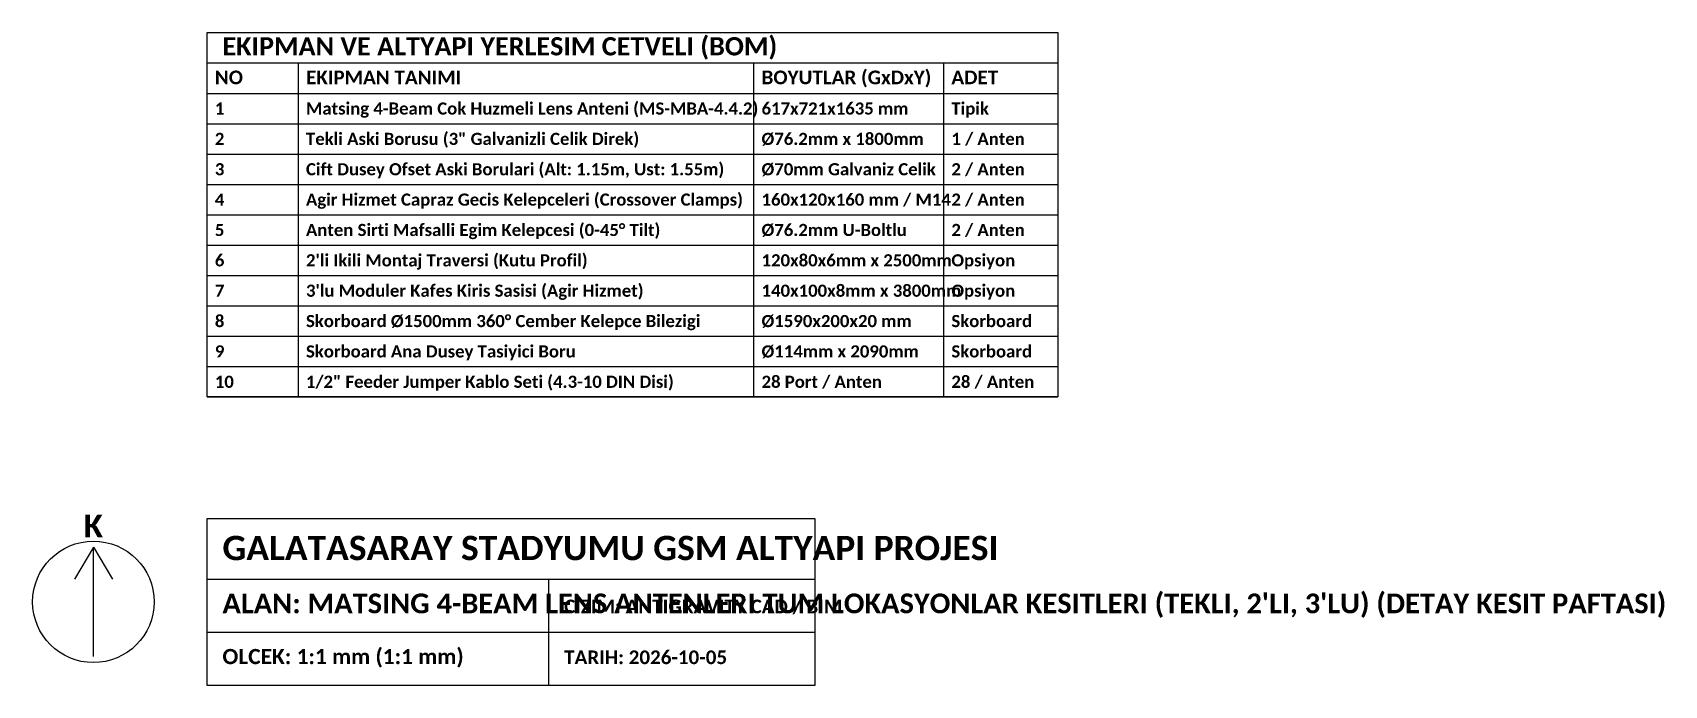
# Model space of a CAD drawing. Header units: millimetres. Extents: x -21500 to 32690, y -2600 to 19800.
# Drawn here: x 11200 to 32690, y -2400 to 6200 of the extents above; entities that cross this region are included whole.
import ezdxf
from ezdxf.enums import TextEntityAlignment as Align

# ---------------------------------------------------------------- set-up
doc = ezdxf.new("R2010")
doc.units = ezdxf.units.MM
doc.layers.add('METIN_BILGI', color=7, linetype='CONTINUOUS')
doc.styles.get("Standard").update_dxf_attribs({"font": 'calibrib.ttf'})

msp = doc.modelspace()

# ---------------------------------------------------------------- texts
at = {"layer": 'METIN_BILGI'}
for s, height, p in [('EKIPMAN VE ALTYAPI YERLESIM CETVELI (BOM)', 240, (13700, 5900)), ('NO', 180, (13600, 5520)), ('EKIPMAN TANIMI', 180, (14800, 5520)), ('BOYUTLAR (GxDxY)', 180, (20800, 5520)), ('ADET', 180, (23300, 5520)), ('1', 160, (13600, 5120)), ('Matsing 4-Beam Cok Huzmeli Lens Anteni (MS-MBA-4.4.2)', 160, (14800, 5120)), ('617x721x1635 mm', 160, (20800, 5120)), ('Tipik', 160, (23300, 5120)), ('2', 160, (13600, 4720)), ('Tekli Aski Borusu (3" Galvanizli Celik Direk)', 160, (14800, 4720)), ('Ø76.2mm x 1800mm', 160, (20800, 4720)), ('1 / Anten', 160, (23300, 4720)), ('3', 160, (13600, 4320)), ('Cift Dusey Ofset Aski Borulari (Alt: 1.15m, Ust: 1.55m)', 160, (14800, 4320)), ('Ø70mm Galvaniz Celik', 160, (20800, 4320)), ('2 / Anten', 160, (23300, 4320)), ('Agir Hizmet Capraz Gecis Kelepceleri (Crossover Clamps)', 160, (14800, 3920)), ('160x120x160 mm / M14', 160, (20800, 3920)), ('2 / Anten', 160, (23300, 3920)), ('4', 160, (13600, 3920)), ('5', 160, (13600, 3520)), ('Anten Sirti Mafsalli Egim Kelepcesi (0-45° Tilt)', 160, (14800, 3520)), ('Ø76.2mm U-Boltlu', 160, (20800, 3520)), ('2 / Anten', 160, (23300, 3520)), ('6', 160, (13600, 3120)), ("2'li Ikili Montaj Traversi (Kutu Profil)", 160, (14800, 3120)), ('120x80x6mm x 2500mm', 160, (20800, 3120)), ('Opsiyon', 160, (23300, 3120)), ('7', 160, (13600, 2720)), ("3'lu Moduler Kafes Kiris Sasisi (Agir Hizmet)", 160, (14800, 2720)), ('140x100x8mm x 3800mm', 160, (20800, 2720)), ('Opsiyon', 160, (23300, 2720)), ('8', 160, (13600, 2320)), ('Skorboard Ø1500mm 360° Cember Kelepce Bilezigi', 160, (14800, 2320)), ('Ø1590x200x20 mm', 160, (20800, 2320)), ('Skorboard', 160, (23300, 2320)), ('9', 160, (13600, 1920)), ('Skorboard Ana Dusey Tasiyici Boru', 160, (14800, 1920)), ('Ø114mm x 2090mm', 160, (20800, 1920)), ('Skorboard', 160, (23300, 1920)), ('10', 160, (13600, 1520)), ('1/2" Feeder Jumper Kablo Seti (4.3-10 DIN Disi)', 160, (14800, 1520)), ('28 Port / Anten', 160, (20800, 1520)), ('28 / Anten', 160, (23300, 1520)), ('GALATASARAY STADYUMU GSM ALTYAPI PROJESI', 320, (13700, -750)), ("ALAN: MATSING 4-BEAM LENS ANTENLERI TUM LOKASYONLAR KESITLERI (TEKLI, 2'LI, 3'LU) (DETAY KESIT PAFTASI)", 260, (13700, -1450)), ('CIZIM: ANTIGRAVITY CAD / BIM', 180, (18200, -1450)), ('OLCEK: 1:1 mm (1:1 mm)', 200, (13700, -2120)), ('TARIH: 2026-10-05', 180, (18200, -2120))]:
    msp.add_text(s, height=height, dxfattribs=at).set_placement(p)
msp.add_text('K', height=300, dxfattribs=at).set_placement((12000, -300), align=Align.MIDDLE_CENTER)

# ---------------------------------------------------------------- linework, layer by layer
at = {"layer": 'METIN_BILGI'}
for p, q in [((13500, 5800), (24700, 5800)), ((14700, 1400), (14700, 5800)), ((20700, 1400), (20700, 5800)), ((23200, 1400), (23200, 5800)), ((13500, 5400), (24700, 5400)), ((13500, 5000), (24700, 5000)), ((13500, 4600), (24700, 4600)), ((13500, 4200), (24700, 4200)), ((13500, 3800), (24700, 3800)), ((13500, 3400), (24700, 3400)), ((13500, 3000), (24700, 3000)), ((13500, 2600), (24700, 2600)), ((13500, 2200), (24700, 2200)), ((13500, 1800), (24700, 1800)), ((13500, 1400), (24700, 1400)), ((12000, -580), (11750, -1000)), ((12000, -2020), (12000, -580)), ((12000, -580), (12250, -1000)), ((13500, -1000), (21500, -1000)), ((18000, -2400), (18000, -1000)), ((13500, -1700), (21500, -1700))]:
    msp.add_line(p, q, dxfattribs=at)
for points in [[(13500, 1400), (13500, 6200), (24700, 6200), (24700, 1400)], [(13500, -2400), (13500, -200), (21500, -200), (21500, -2400)]]:
    msp.add_lwpolyline(points, close=True, dxfattribs=at)
msp.add_circle((12000, -1300), 800, dxfattribs=at)

msp.set_redraw_order([(e.dxf.handle, doc.entitydb.next_handle()) for e in msp.query("TEXT MTEXT ATTDEF DIMENSION ARC_DIMENSION")])  # texts and dimensions are drawn at this point

doc.saveas('drawing.dxf')
